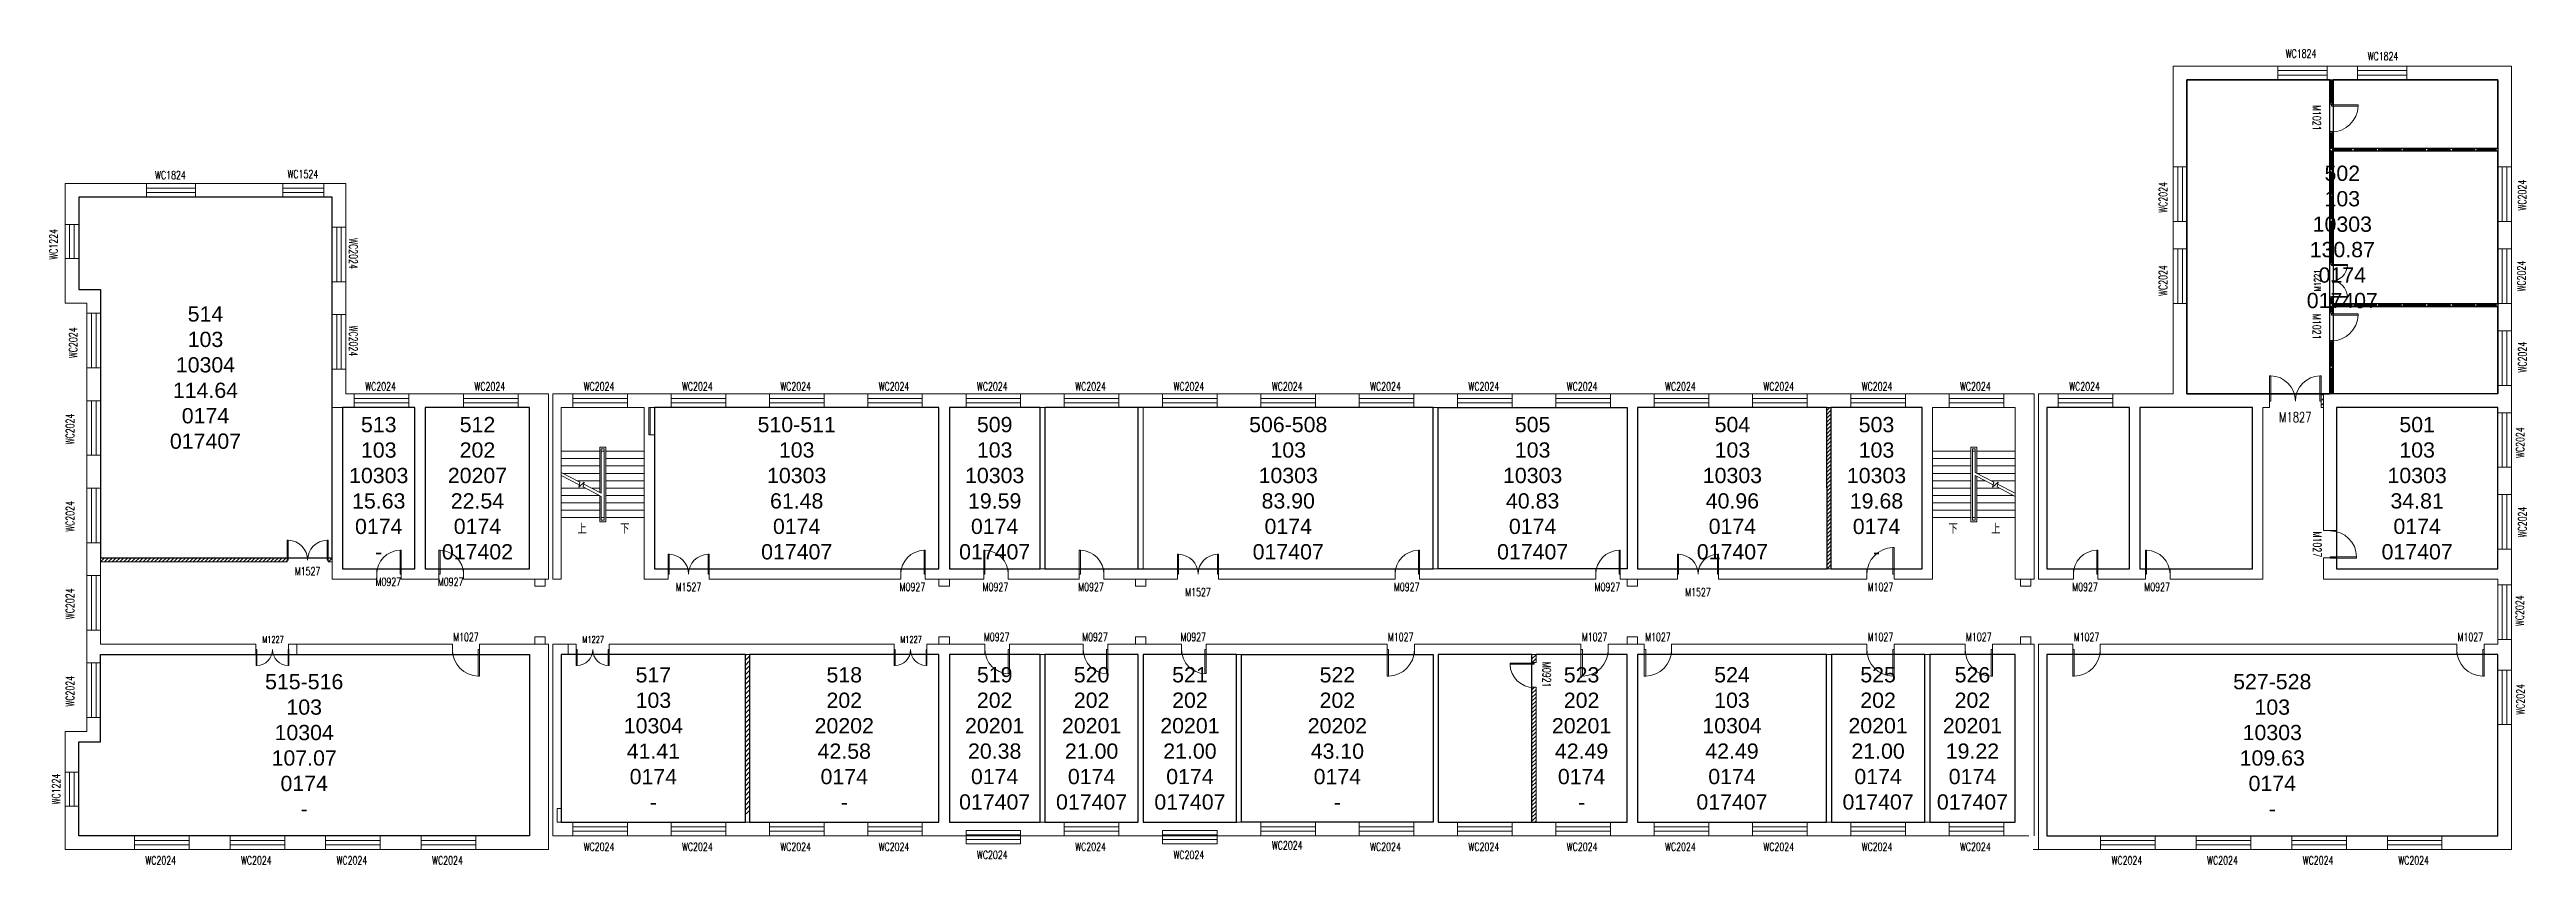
# Model space of a CAD drawing. Header units: millimetres. Extents: x 189830 to 280533, y 312675 to 342509.
import ezdxf

# ---------------------------------------------------------------- set-up
doc = ezdxf.new("R2010")
doc.units = ezdxf.units.MM
doc.header["$LTSCALE"] = 1000
doc.linetypes.add('DASH', pattern=[0.35, 0.25, -0.1])
doc.layers.add('body', color=30, linetype='Continuous', lineweight=15)
for name, color, linetype in [('RM', 4, 'Continuous'), ('RM$', 5, 'Continuous'), ('RM$TXT', 5, 'Continuous')]:
    doc.layers.add(name, color=color, linetype=linetype)
doc.styles.add('_TCH_DIM', font='SIMPLEX', dxfattribs={"bigfont": 'GBCBIG'})
doc.styles.add('_TCH_WINDOW', font='SIMPLEX', dxfattribs={"height": 3.5, "bigfont": 'GBCBIG'})
doc.styles.get("Standard").update_dxf_attribs({"font": 'arial.ttf'})

msp = doc.modelspace()

# ---------------------------------------------------------------- texts
at = {"layer": 'body', "color": 30, "style": '_TCH_DIM'}
for s, p in [('上', (209161, 324784)), ('上', (209161, 324784)), ('上', (209161, 324784)), ('上', (209161, 324784)), ('上', (209161, 324784)), ('下', (210728, 324784)), ('下', (210728, 324784)), ('下', (210728, 324784)), ('下', (210728, 324784)), ('下', (210728, 324784)), ('下', (259373, 324784)), ('下', (259373, 324784)), ('下', (259373, 324784)), ('下', (259373, 324784)), ('下', (259373, 324784)), ('上', (260936, 324784)), ('上', (260936, 324784)), ('上', (260936, 324784)), ('上', (260936, 324784)), ('上', (260936, 324784))]:
    msp.add_text(s, height=338, dxfattribs=at).set_placement(p)
at = {"layer": 'RM$TXT', "char_height": 558.8, "attachment_point": 8}
for s, insert in [('502^M^J103^M^J10303^M^J130.87^M^J0174^M^J017407^M^J', (273790, 333035)), ('514^M^J103^M^J10304^M^J114.64^M^J0174^M^J017407^M^J', (195540, 327885)), ('513^M^J103^M^J10303^M^J15.63^M^J0174^M^J-^M^J', (201885, 323841)), ('512^M^J202^M^J20207^M^J22.54^M^J0174^M^J017402^M^J', (205500, 323835)), ('510-511^M^J103^M^J10303^M^J61.48^M^J0174^M^J017407^M^J', (217190, 323835)), ('509^M^J103^M^J10303^M^J19.59^M^J0174^M^J017407^M^J', (224440, 323835)), ('506-508^M^J103^M^J10303^M^J83.90^M^J0174^M^J017407^M^J', (235190, 323835)), ('505^M^J103^M^J10303^M^J40.83^M^J0174^M^J017407^M^J', (244140, 323835)), ('504^M^J103^M^J10303^M^J40.96^M^J0174^M^J017407^M^J', (251455, 323835)), ('503^M^J103^M^J10303^M^J19.68^M^J0174^M^J-^M^J', (256732, 323841)), ('501^M^J103^M^J10303^M^J34.81^M^J0174^M^J017407^M^J', (276530, 323835)), ('515-516^M^J103^M^J10304^M^J107.07^M^J0174^M^J-^M^J', (199155, 314431)), ('517^M^J103^M^J10304^M^J41.41^M^J0174^M^J-^M^J', (211942, 314681)), ('518^M^J202^M^J20202^M^J42.58^M^J0174^M^J-^M^J', (218932, 314681)), ('519^M^J202^M^J20201^M^J20.38^M^J0174^M^J017407^M^J', (224440, 314675)), ('520^M^J202^M^J20201^M^J21.00^M^J0174^M^J017407^M^J', (227990, 314675)), ('521^M^J202^M^J20201^M^J21.00^M^J0174^M^J017407^M^J', (231590, 314675)), ('522^M^J202^M^J20202^M^J43.10^M^J0174^M^J-^M^J', (236990, 314681)), ('523^M^J202^M^J20201^M^J42.49^M^J0174^M^J-^M^J', (245932, 314681)), ('524^M^J103^M^J10304^M^J42.49^M^J0174^M^J017407^M^J', (251440, 314675)), ('525^M^J202^M^J20201^M^J21.00^M^J0174^M^J017407^M^J', (256790, 314675)), ('526^M^J202^M^J20201^M^J19.22^M^J0174^M^J017407^M^J', (260245, 314675)), ('527-528^M^J103^M^J10303^M^J109.63^M^J0174^M^J-^M^J', (271225, 314431))]:
    msp.add_mtext(s, dxfattribs=dict(at, insert=insert))

# ---------------------------------------------------------------- blocks, each defined once
blk = doc.blocks.new('$TCHSYS$WIN2D')
for p, q in [((-0.5, 0.5), (0.5, 0.5)), ((-0.5, 0.5), (-0.5, -0.5)), ((0.5, 0.5), (0.5, -0.5)), ((0.5, 0.167), (-0.5, 0.167)), ((0.5, -0.167), (-0.5, -0.167)), ((-0.5, -0.5), (0.5, -0.5))]:
    blk.add_line(p, q)
blk = doc.blocks.new('$DorLib2D$00000001')
for p, q in [((0.45, 0.975), (0.5, 0.975)), ((0.45, 0), (0.45, 0.975)), ((0.5, 0), (0.5, 0.975)), ((0.5, 0), (0.45, 0))]:
    blk.add_line(p, q)
at = {"lineweight": 13}
blk.add_arc((0.475, 0), 0.975, 91.46928, 180, dxfattribs=at)
blk = doc.blocks.new('$DorLib2D$00000002')
for p, q in [((-0.5, 0), (-0.5, 0.4875)), ((-0.475, 0.4875), (-0.5, 0.4875)), ((-0.475, 0), (-0.475, 0.4875)), ((0.475, 0), (0.475, 0.4875)), ((0.475, 0.4875), (0.5, 0.4875)), ((0.5, 0), (0.5, 0.4875)), ((-0.5, 0), (-0.475, 0)), ((0.5, 0), (0.475, 0))]:
    blk.add_line(p, q)
at = {"lineweight": 13}
for centre, start, end in [((-0.4875, 0), 0, 88.53072), ((0.4875, 0), 91.46928, 180)]:
    blk.add_arc(centre, 0.4875, start, end, dxfattribs=at)

# ---------------------------------------------------------------- hatches: boundary and pattern name
at = {"layer": 'body'}
h = msp.add_hatch(dxfattribs=at)
h.set_pattern_fill('ANSI31', color=30, scale=800, style=0)
h.set_pattern_definition([(45, (-10443.08, 34378.78), (-70.710678, 70.710678), [])])
h.paths.add_polyline_path([(254915, 329404), (255065, 329404), (255065, 323504), (254915, 323504)])
h = msp.add_hatch(dxfattribs=at)
h.set_pattern_fill('普通砖', color=30, scale=50, style=0)
h.set_pattern_definition([(45, (-10443.08, 237642.61), (-88.388383, 88.388383), [])])
h.paths.add_polyline_path([(273100, 329904), (273040, 329904), (273040, 329404), (273100, 329404)])
h = msp.add_hatch(dxfattribs=at)
h.set_pattern_fill('ANSI31', color=30, scale=800, style=0)
h.set_pattern_definition([(45, (-10443.08, 101391.18), (-70.710678, 70.710678), [])])
h.paths.add_polyline_path([(191700, 323904), (198530, 323904), (198530, 323754), (191700, 323754)])
h.paths.add_polyline_path([(200030, 323904), (200180, 323904), (200180, 323754), (200030, 323754)])
h = msp.add_hatch(dxfattribs=at)
h.set_pattern_fill('普通砖', color=30, scale=50, style=0)
h.set_pattern_definition([(45, (-10443.08, 34468.53), (-88.388383, 88.388383), [])])
h.paths.add_polyline_path([(215387, 320364), (215315, 320364), (215315, 314524), (215465, 314524), (215465, 320364)])
h = msp.add_hatch(dxfattribs=at)
h.set_pattern_fill('ANSI31', color=30, scale=50, style=0)
h.set_pattern_definition([(45, (-3243.08, 34378.78), (-70.710678, 70.710678), [])])
h.paths.add_polyline_path([(244115, 320364), (244265, 320364), (244265, 320064), (244115, 320064)])
h.paths.add_polyline_path([(244115, 319164), (244265, 319164), (244265, 314224), (244115, 314224)])

# ---------------------------------------------------------------- linework, layer by layer
at = {"layer": 'body', "color": 30}
for p, q in [((279980, 341904), (267600, 341904)), ((267600, 341904), (267600, 338214)), ((279480, 341404), (268100, 341404)), ((268100, 338214), (268100, 341404)), ((273360, 341354), (273360, 340554)), ((273385, 341354), (273385, 340554)), ((273395, 341354), (273395, 340554)), ((273420, 341354), (273420, 340554)), ((279480, 341404), (279480, 338214)), ((279980, 338214), (279980, 341904)), ((273360, 339454), (273360, 338884)), ((273385, 339454), (273385, 338884)), ((273395, 339454), (273395, 338884)), ((273420, 339454), (273420, 338884)), ((273360, 338804), (273360, 338109)), ((273385, 338804), (273385, 338109)), ((273395, 338804), (273395, 338109)), ((273420, 338804), (273420, 338109)), ((274140, 338874), (273430, 338874)), ((274140, 338849), (273430, 338849)), ((274140, 338839), (273430, 338839)), ((274140, 338814), (273430, 338814)), ((275040, 338874), (274220, 338874)), ((275040, 338849), (274220, 338849)), ((275040, 338839), (274220, 338839)), ((275040, 338814), (274220, 338814)), ((275940, 338874), (275120, 338874)), ((275940, 338849), (275120, 338849)), ((275940, 338839), (275120, 338839)), ((275940, 338814), (275120, 338814)), ((276840, 338874), (276020, 338874)), ((276840, 338849), (276020, 338849)), ((276840, 338839), (276020, 338839)), ((276840, 338814), (276020, 338814)), ((277740, 338874), (276920, 338874)), ((277740, 338849), (276920, 338849)), ((277740, 338839), (276920, 338839)), ((277740, 338814), (276920, 338814)), ((278640, 338874), (277820, 338874)), ((278640, 338849), (277820, 338849)), ((278640, 338839), (277820, 338839)), ((278640, 338814), (277820, 338814)), ((279430, 338874), (278720, 338874)), ((279430, 338849), (278720, 338849)), ((279430, 338839), (278720, 338839)), ((279430, 338814), (278720, 338814)), ((200680, 337604), (190400, 337604)), ((190400, 337604), (190400, 336104)), ((200680, 329904), (200680, 337604)), ((267600, 338214), (268100, 338214)), ((273360, 338029), (273360, 337209)), ((273385, 338029), (273385, 337209)), ((273395, 338029), (273395, 337209)), ((273420, 338029), (273420, 337209)), ((279480, 338214), (279980, 338214)), ((200180, 337104), (190900, 337104)), ((190900, 336104), (190900, 337104)), ((200180, 329404), (200180, 337104)), ((273360, 337129), (273360, 336309)), ((273385, 337129), (273385, 336309)), ((273395, 337129), (273395, 336309)), ((273420, 337129), (273420, 336309)), ((190400, 336104), (190900, 336104)), ((267600, 336214), (267600, 335214)), ((268100, 336214), (267600, 336214)), ((268100, 335214), (268100, 336214)), ((273360, 336229), (273360, 336064)), ((273360, 336064), (273360, 335409)), ((273385, 336229), (273385, 336064)), ((273385, 336064), (273385, 335409)), ((273395, 336229), (273395, 336064)), ((273395, 336064), (273395, 335409)), ((273420, 336229), (273420, 336064)), ((273420, 336064), (273420, 335409)), ((279980, 336214), (279480, 336214)), ((279480, 336214), (279480, 335214)), ((279480, 335654), (279480, 335774)), ((279980, 335214), (279980, 336214)), ((190900, 334854), (190400, 334854)), ((190400, 334854), (190400, 333224)), ((190900, 333724), (190900, 334854)), ((267600, 335214), (268100, 335214)), ((273360, 335329), (273360, 334704)), ((273385, 335329), (273385, 334704)), ((273395, 335329), (273395, 334704)), ((273420, 335329), (273420, 334704)), ((279480, 335214), (279980, 335214)), ((191200, 333224), (190400, 333224)), ((191700, 333724), (190900, 333724)), ((191200, 333224), (191200, 332854)), ((191700, 332854), (191700, 333724)), ((268100, 333214), (267600, 333214)), ((267600, 333214), (267600, 329904)), ((268100, 329904), (268100, 333214)), ((273360, 333404), (273360, 333194)), ((273360, 333114), (273360, 332904)), ((273385, 333404), (273385, 333194)), ((273385, 333114), (273385, 332904)), ((273395, 333404), (273395, 333194)), ((273395, 333114), (273395, 332904)), ((273420, 333404), (273420, 333194)), ((273420, 333114), (273420, 332904)), ((274140, 333184), (273430, 333184)), ((274140, 333159), (273430, 333159)), ((274140, 333149), (273430, 333149)), ((274140, 333124), (273430, 333124)), ((275040, 333184), (274220, 333184)), ((275040, 333159), (274220, 333159)), ((275040, 333149), (274220, 333149)), ((275040, 333124), (274220, 333124)), ((275940, 333184), (275120, 333184)), ((275940, 333159), (275120, 333159)), ((275940, 333149), (275120, 333149)), ((275940, 333124), (275120, 333124)), ((276840, 333184), (276020, 333184)), ((276840, 333159), (276020, 333159)), ((276840, 333149), (276020, 333149)), ((276840, 333124), (276020, 333124)), ((277740, 333184), (276920, 333184)), ((277740, 333159), (276920, 333159)), ((277740, 333149), (276920, 333149)), ((277740, 333124), (276920, 333124)), ((278640, 333184), (277820, 333184)), ((278640, 333159), (277820, 333159)), ((278640, 333149), (277820, 333149)), ((278640, 333124), (277820, 333124)), ((279430, 333184), (278720, 333184)), ((279430, 333159), (278720, 333159)), ((279430, 333149), (278720, 333149)), ((279430, 333124), (278720, 333124)), ((279980, 333214), (279480, 333214)), ((279480, 333214), (279480, 332214)), ((279980, 332214), (279980, 333214)), ((191200, 332854), (191700, 332854)), ((279480, 332214), (279980, 332214)), ((273360, 331804), (273360, 330919)), ((273385, 331804), (273385, 330919)), ((273395, 331804), (273395, 330919)), ((273420, 331804), (273420, 330919)), ((191200, 330854), (191200, 329654)), ((191700, 330854), (191200, 330854)), ((191700, 329654), (191700, 330854)), ((273360, 330839), (273360, 329954)), ((273385, 330839), (273385, 329954)), ((273395, 330839), (273395, 329954)), ((273420, 330839), (273420, 329954)), ((279980, 330214), (279480, 330214)), ((279480, 330214), (279480, 329904)), ((279980, 329714), (279980, 330214)), ((191200, 329654), (191700, 329654)), ((200180, 329404), (200180, 323124)), ((200560, 329404), (200180, 329404)), ((203210, 329404), (200180, 329404)), ((200560, 329404), (200560, 323504)), ((203400, 329904), (200680, 329904)), ((203210, 329404), (203210, 323504)), ((208100, 329904), (203400, 329904)), ((207410, 329404), (203590, 329404)), ((203590, 329404), (203590, 323504)), ((207410, 323504), (207410, 329404)), ((208100, 323124), (208100, 329904)), ((208260, 329904), (208260, 323124)), ((211790, 329904), (208260, 329904)), ((208570, 329404), (208570, 323124)), ((211600, 329404), (208570, 329404)), ((211600, 329404), (208570, 329404)), ((208570, 329404), (208570, 327804)), ((211600, 323124), (211600, 329404)), ((211600, 327804), (211600, 329404)), ((211780, 328404), (211780, 329404)), ((222400, 329404), (211780, 329404)), ((222590, 329904), (211790, 329904)), ((222400, 323504), (222400, 329404)), ((247790, 329904), (222590, 329904)), ((247600, 329404), (222780, 329404)), ((222780, 323504), (222780, 329404)), ((226100, 323504), (226100, 329404)), ((226100, 329404), (226280, 329404)), ((226280, 323504), (226280, 329404)), ((229700, 323504), (229700, 329404)), ((229700, 329404), (229880, 329404)), ((229880, 323504), (229880, 329404)), ((240500, 323504), (240500, 329404)), ((240500, 329404), (240680, 329404)), ((240680, 323504), (240680, 329404)), ((247600, 323504), (247600, 329404)), ((258590, 329904), (247790, 329904)), ((258400, 329404), (247980, 329404)), ((247980, 323504), (247980, 329404)), ((254930, 329404), (255050, 329404)), ((258400, 323504), (258400, 329404)), ((262500, 329904), (258590, 329904)), ((261810, 329404), (258780, 329404)), ((258780, 323124), (258780, 329404)), ((261810, 329404), (258780, 329404)), ((258780, 329404), (258780, 327804)), ((261810, 323124), (261810, 329404)), ((261810, 327804), (261810, 329404)), ((262500, 323124), (262500, 329904)), ((262660, 329904), (262660, 323124)), ((266190, 329904), (262660, 329904)), ((262970, 329404), (262970, 323504)), ((266000, 329404), (262970, 329404)), ((266000, 323504), (266000, 329404)), ((267600, 329904), (266190, 329904)), ((266380, 323504), (266380, 329404)), ((267790, 329404), (266380, 329404)), ((270500, 329404), (267790, 329404)), ((271120, 329904), (268100, 329904)), ((270500, 329404), (270500, 323504)), ((270760, 329904), (270880, 329904)), ((270880, 329404), (270880, 323124)), ((270880, 329404), (271120, 329404)), ((271120, 329904), (271120, 329404)), ((279480, 329904), (273020, 329904)), ((273020, 329904), (273020, 329404)), ((273020, 329404), (273100, 329404)), ((273100, 329904), (273100, 324904)), ((279480, 329904), (273200, 329904)), ((279480, 329404), (273580, 329404)), ((273580, 329404), (273580, 324904)), ((279480, 329404), (279480, 329214)), ((279980, 329214), (279980, 329714)), ((211980, 328404), (211780, 328404)), ((211980, 323504), (211980, 328404)), ((279480, 329214), (279980, 329214)), ((191200, 327654), (191200, 326454)), ((191700, 327654), (191200, 327654)), ((191700, 326454), (191700, 327654)), ((209975, 327804), (208570, 327804)), ((208570, 327804), (208570, 325374)), ((209975, 327804), (208570, 327804)), ((209975, 327534), (208570, 327534)), ((209975, 326296), (209975, 327954)), ((209975, 327954), (210195, 327954)), ((210035, 326265), (210035, 327894)), ((210035, 327894), (210135, 327894)), ((210035, 326265), (210035, 327804)), ((210135, 327804), (210035, 327804)), ((210135, 327894), (210135, 325284)), ((210135, 327804), (210135, 325374)), ((210195, 327954), (210195, 325224)), ((210195, 327804), (211600, 327804)), ((211600, 327804), (210195, 327804)), ((210195, 327534), (211600, 327534)), ((211600, 327026), (211600, 327804)), ((258780, 326265), (258780, 327804)), ((258780, 327804), (260185, 327804)), ((260185, 327804), (258780, 327804)), ((258780, 327534), (260185, 327534)), ((260405, 327954), (260185, 327954)), ((260185, 327954), (260185, 325224)), ((260345, 327894), (260245, 327894)), ((260245, 327894), (260245, 325284)), ((260245, 327804), (260245, 325374)), ((260345, 327804), (260245, 327804)), ((260345, 327026), (260345, 327894)), ((260345, 327026), (260345, 327804)), ((260405, 326995), (260405, 327954)), ((261810, 327804), (260405, 327804)), ((261810, 327804), (260405, 327804)), ((261810, 327534), (260405, 327534)), ((261810, 327804), (261810, 325374)), ((209975, 327264), (208570, 327264)), ((209251, 326672), (208570, 327026)), ((209229, 326571), (208570, 326913)), ((209975, 326994), (208631, 326994)), ((209975, 326724), (209151, 326724)), ((209211, 326489), (209251, 326672)), ((209409, 326671), (209211, 326489)), ((209371, 326497), (209409, 326671)), ((210035, 326265), (209393, 326598)), ((210195, 327264), (211600, 327264)), ((210195, 326994), (211600, 326994)), ((210195, 326724), (211600, 326724)), ((211235, 326724), (211600, 326724)), ((211600, 325374), (211600, 326913)), ((258780, 327264), (260185, 327264)), ((258780, 326994), (260185, 326994)), ((258780, 326724), (260185, 326724)), ((261026, 326672), (260345, 327026)), ((260345, 325374), (260345, 326913)), ((261004, 326571), (260345, 326913)), ((260345, 325284), (260345, 326913)), ((261810, 327264), (260405, 327264)), ((260405, 325224), (260405, 326882)), ((260709, 326724), (260405, 326724)), ((261810, 326994), (260406, 326994)), ((261810, 326724), (260926, 326724)), ((260986, 326489), (261026, 326672)), ((261184, 326671), (260986, 326489)), ((261146, 326497), (261184, 326671)), ((261810, 326265), (261168, 326598)), ((279980, 327214), (279480, 327214)), ((279480, 327214), (279480, 326214)), ((279980, 326214), (279980, 327214)), ((191200, 326454), (191700, 326454)), ((209454, 326454), (208570, 326454)), ((209973, 326184), (208570, 326184)), ((209975, 325914), (208570, 325914)), ((209975, 325644), (208570, 325644)), ((210035, 326152), (209371, 326497)), ((209975, 326454), (209670, 326454)), ((209975, 325224), (209975, 326183)), ((210035, 325374), (210035, 326152)), ((210035, 325284), (210035, 326152)), ((210195, 326454), (211600, 326454)), ((210195, 326184), (211600, 326184)), ((210195, 325914), (211600, 325914)), ((210195, 325644), (211600, 325644)), ((258780, 326454), (259144, 326454)), ((258780, 326454), (260185, 326454)), ((258780, 326184), (260185, 326184)), ((258780, 325374), (258780, 326152)), ((258780, 325914), (260185, 325914)), ((258780, 325644), (260185, 325644)), ((261229, 326454), (260405, 326454)), ((261748, 326184), (260405, 326184)), ((261810, 325914), (260405, 325914)), ((261810, 325644), (260405, 325644)), ((261810, 326152), (261146, 326497)), ((279480, 326214), (279980, 326214)), ((209975, 325374), (208570, 325374)), ((210195, 325224), (209975, 325224)), ((210035, 325374), (210135, 325374)), ((210135, 325284), (210035, 325284)), ((210195, 325374), (211600, 325374)), ((258780, 325374), (260185, 325374)), ((260185, 325224), (260405, 325224)), ((260345, 325374), (260245, 325374)), ((260245, 325284), (260345, 325284)), ((261810, 325374), (260405, 325374)), ((273100, 324904), (273580, 324904)), ((191200, 324454), (191200, 323254)), ((191700, 324454), (191200, 324454)), ((191700, 323254), (191700, 324454)), ((200180, 323754), (200180, 323874)), ((273580, 323904), (273100, 323904)), ((273100, 323904), (273100, 323124)), ((273580, 323904), (273580, 323504)), ((279980, 324214), (279480, 324214)), ((279480, 324214), (279480, 323504)), ((279980, 323314), (279980, 324214)), ((191200, 323254), (191700, 323254)), ((200180, 323124), (201810, 323124)), ((201810, 323504), (200560, 323504)), ((201810, 323124), (201810, 323504)), ((203210, 323504), (202710, 323504)), ((202710, 323504), (202710, 323124)), ((202710, 323124), (203400, 323124)), ((203400, 323124), (204090, 323124)), ((204090, 323504), (203590, 323504)), ((204090, 323124), (204090, 323504)), ((207410, 323504), (204990, 323504)), ((204990, 323504), (204990, 323124)), ((204990, 323124), (208100, 323124)), ((208570, 323124), (208260, 323124)), ((211600, 323124), (212480, 323124)), ((212480, 323504), (211980, 323504)), ((212480, 323124), (212480, 323504)), ((221000, 323504), (213980, 323504)), ((213980, 323504), (213980, 323124)), ((213980, 323124), (221000, 323124)), ((221000, 323124), (221000, 323504)), ((222400, 323504), (221900, 323504)), ((221900, 323504), (221900, 323124)), ((221900, 323124), (222590, 323124)), ((222590, 323124), (224040, 323124)), ((224040, 323504), (222780, 323504)), ((224040, 323124), (224040, 323504)), ((227540, 323504), (224940, 323504)), ((224940, 323504), (224940, 323124)), ((224940, 323124), (227540, 323124)), ((226100, 323504), (226280, 323504)), ((227540, 323124), (227540, 323504)), ((231140, 323504), (228440, 323504)), ((228440, 323504), (228440, 323124)), ((228440, 323124), (231140, 323124)), ((229700, 323504), (229880, 323504)), ((231140, 323124), (231140, 323504)), ((239100, 323504), (232640, 323504)), ((232640, 323504), (232640, 323124)), ((232640, 323124), (239100, 323124)), ((239100, 323124), (239100, 323504)), ((246450, 323504), (240000, 323504)), ((240000, 323504), (240000, 323124)), ((240000, 323124), (246450, 323124)), ((240500, 323504), (240680, 323504)), ((246450, 323124), (246450, 323504)), ((247600, 323504), (247350, 323504)), ((247350, 323504), (247350, 323124)), ((247350, 323124), (247790, 323124)), ((247790, 323124), (249448, 323124)), ((249448, 323504), (247980, 323504)), ((249448, 323124), (249448, 323504)), ((256380, 323504), (250948, 323504)), ((250948, 323504), (250948, 323124)), ((250948, 323124), (256380, 323124)), ((254930, 323504), (255050, 323504)), ((256380, 323124), (256380, 323504)), ((258400, 323504), (257380, 323504)), ((257380, 323504), (257380, 323124)), ((257380, 323124), (258780, 323124)), ((261810, 323124), (262500, 323124)), ((262660, 323124), (263940, 323124)), ((263940, 323504), (262970, 323504)), ((263940, 323124), (263940, 323504)), ((266000, 323504), (264840, 323504)), ((264840, 323504), (264840, 323124)), ((264840, 323124), (266190, 323124)), ((266190, 323124), (266580, 323124)), ((266580, 323504), (266380, 323504)), ((266580, 323124), (266580, 323504)), ((270500, 323504), (267480, 323504)), ((267480, 323504), (267480, 323124)), ((267480, 323124), (270880, 323124)), ((273100, 323124), (279480, 323124)), ((279480, 323504), (273580, 323504)), ((279480, 323124), (279480, 322914)), ((279480, 322914), (279980, 322914)), ((279980, 322914), (279980, 323314)), ((191700, 321254), (191200, 321254)), ((191200, 321254), (191200, 320554)), ((191700, 320744), (191700, 321254)), ((191200, 320554), (191200, 320054)), ((197380, 320744), (191700, 320744)), ((191700, 320364), (197380, 320364)), ((191700, 320054), (191700, 320364)), ((197380, 320364), (197380, 320744)), ((198580, 320364), (198580, 320744)), ((198580, 320364), (198580, 320744)), ((200250, 320744), (198880, 320744)), ((198880, 320744), (198880, 320364)), ((198880, 320364), (198880, 320744)), ((198880, 320364), (200250, 320364)), ((201250, 320744), (200250, 320744)), ((200250, 320364), (201250, 320364)), ((204580, 320744), (201250, 320744)), ((201250, 320364), (204580, 320364)), ((204580, 320364), (204580, 320744)), ((208100, 320744), (205580, 320744)), ((205580, 320744), (205580, 320364)), ((205580, 320364), (207410, 320364)), ((207410, 313724), (207410, 320364)), ((208100, 313224), (208100, 320744)), ((208260, 320744), (208260, 313724)), ((208820, 320744), (208260, 320744)), ((208570, 320364), (208570, 314224)), ((208570, 320364), (208820, 320364)), ((208820, 320364), (208820, 320744)), ((208820, 320364), (208820, 320744)), ((209120, 320364), (209120, 320744)), ((211790, 320744), (210320, 320744)), ((210320, 320744), (210320, 320364)), ((210320, 320364), (211715, 320364)), ((212850, 320744), (211790, 320744)), ((211865, 320364), (212850, 320364)), ((215390, 320744), (212850, 320744)), ((212850, 320364), (215315, 320364)), ((215315, 320364), (215315, 314224)), ((215315, 320364), (216450, 320364)), ((216450, 320744), (215390, 320744)), ((215465, 320364), (215465, 314224)), ((220760, 320744), (216450, 320744)), ((216450, 320364), (220460, 320364)), ((220760, 320364), (220760, 320744)), ((222590, 320744), (221960, 320744)), ((221960, 320744), (221960, 320364)), ((221960, 320364), (222400, 320364)), ((222400, 314224), (222400, 320364)), ((224085, 320744), (222590, 320744)), ((222780, 314224), (222780, 320364)), ((222780, 320364), (224085, 320364)), ((224085, 320364), (224085, 320744)), ((227685, 320744), (224985, 320744)), ((224985, 320744), (224985, 320364)), ((224985, 320364), (227685, 320364)), ((226100, 314224), (226100, 320364)), ((226100, 320364), (226280, 320364)), ((226280, 314224), (226280, 320364)), ((227685, 320364), (227685, 320744)), ((229790, 320744), (228585, 320744)), ((228585, 320744), (228585, 320364)), ((228585, 320364), (229700, 320364)), ((229700, 314224), (229700, 320364)), ((231285, 320744), (229790, 320744)), ((229880, 314224), (229880, 320364)), ((229880, 320364), (231285, 320364)), ((231285, 320364), (231285, 320744)), ((234500, 320744), (232185, 320744)), ((232185, 320744), (232185, 320364)), ((232185, 320364), (236915, 320364)), ((233300, 314224), (233300, 320364)), ((233300, 320364), (233480, 320364)), ((233480, 314224), (233480, 320364)), ((236990, 320744), (234500, 320744)), ((238610, 320744), (236990, 320744)), ((237065, 320364), (238610, 320364)), ((238810, 320744), (238610, 320744)), ((238610, 320364), (240500, 320364)), ((238810, 320364), (238810, 320744)), ((240590, 320744), (239810, 320744)), ((239810, 320744), (239810, 320364)), ((240500, 314224), (240500, 320364)), ((241700, 320744), (240590, 320744)), ((240680, 314224), (240680, 320364)), ((240680, 320364), (241700, 320364)), ((244190, 320744), (241700, 320744)), ((241700, 320364), (244115, 320364)), ((245910, 320744), (244190, 320744)), ((244265, 320364), (245910, 320364)), ((245910, 320364), (245910, 320744)), ((247790, 320744), (246910, 320744)), ((246910, 320744), (246910, 320364)), ((246910, 320364), (247600, 320364)), ((247600, 314224), (247600, 320364)), ((248230, 320744), (247790, 320744)), ((247980, 320364), (248230, 320364)), ((247980, 314224), (247980, 320364)), ((248230, 320364), (248230, 320744)), ((256380, 320744), (249230, 320744)), ((249230, 320744), (249230, 320364)), ((249230, 320364), (256380, 320364)), ((254900, 314224), (254900, 320364)), ((254900, 320364), (255080, 320364)), ((255080, 314224), (255080, 320364)), ((256380, 320364), (256380, 320744)), ((259980, 320744), (257380, 320744)), ((257380, 320744), (257380, 320364)), ((257380, 320364), (259980, 320364)), ((258500, 314224), (258500, 320364)), ((258500, 320364), (258680, 320364)), ((258680, 314224), (258680, 320364)), ((259980, 320364), (259980, 320744)), ((262500, 320744), (260980, 320744)), ((260980, 320744), (260980, 320364)), ((260980, 320364), (261810, 320364)), ((261810, 314224), (261810, 320364)), ((262500, 313724), (262500, 320744)), ((263925, 320744), (262660, 320744)), ((262660, 320744), (262660, 313224)), ((262970, 320364), (263925, 320364)), ((262970, 320364), (262970, 313724)), ((263925, 320364), (263925, 320744)), ((277980, 320744), (264925, 320744)), ((264925, 320744), (264925, 320364)), ((264925, 320364), (277980, 320364)), ((277980, 320364), (277980, 320744)), ((279480, 320744), (278980, 320744)), ((278980, 320744), (278980, 320364)), ((278980, 320364), (279480, 320364)), ((279980, 320914), (279480, 320914)), ((279480, 320914), (279480, 320744)), ((279480, 320364), (279480, 319794)), ((279980, 320554), (279980, 320914)), ((279980, 319794), (279980, 320554)), ((191200, 320054), (191700, 320054)), ((279480, 319794), (279980, 319794)), ((191200, 317544), (190400, 317544)), ((190400, 317544), (190400, 316054)), ((191700, 318054), (191200, 318054)), ((191200, 318054), (191200, 317544)), ((191700, 317164), (191700, 318054)), ((279980, 317794), (279480, 317794)), ((279480, 317794), (279480, 313724)), ((279980, 313224), (279980, 317794)), ((191700, 317164), (190900, 317164)), ((190900, 316054), (190900, 317164)), ((190400, 316054), (190900, 316054)), ((190900, 314804), (190400, 314804)), ((190400, 314804), (190400, 313224)), ((190900, 313724), (190900, 314804)), ((208570, 314224), (222400, 314224)), ((215465, 314224), (215315, 314224)), ((219065, 314224), (218915, 314224)), ((222780, 314224), (229700, 314224)), ((226100, 314224), (226280, 314224)), ((229880, 314224), (240500, 314224)), ((233300, 314224), (233480, 314224)), ((237065, 314224), (236915, 314224)), ((240680, 314224), (247600, 314224)), ((244265, 314224), (244115, 314224)), ((247980, 314224), (261810, 314224)), ((254900, 314224), (255080, 314224)), ((258500, 314224), (258680, 314224)), ((190400, 313224), (208100, 313224)), ((190900, 313724), (207410, 313724)), ((208260, 313724), (222590, 313724)), ((222590, 313724), (229790, 313724)), ((229790, 313724), (240590, 313724)), ((240590, 313724), (247790, 313724)), ((247790, 313724), (262310, 313724)), ((262470, 313224), (279980, 313224)), ((262970, 313724), (279480, 313724)), ((270440, 313724), (271940, 313724)), ((270440, 313724), (271940, 313724)), ((270440, 313724), (271940, 313724)), ((270440, 313724), (271940, 313724))]:
    msp.add_line(p, q, dxfattribs=at)
at = {"layer": 'body', "color": 30, "linetype": 'DASH'}
for p, q in [((197730, 337104), (197850, 337104)), ((202630, 313724), (202750, 313724))]:
    msp.add_line(p, q, dxfattribs=at)
at = {"layer": 'body', "color": 30}
for points in [[(273330, 340504), (273450, 340504), (273450, 341404), (273330, 341404), (273330, 340504)], [(273350, 341404), (273350, 341364), (273360, 341354), (273420, 341354), (273430, 341364), (273430, 341404)], [(273350, 340504), (273350, 340544), (273360, 340554), (273420, 340554), (273430, 340544), (273430, 340504)], [(273350, 339504), (273350, 339464), (273360, 339454), (273420, 339454), (273430, 339464), (273430, 339504)], [(273360, 338884), (273420, 338884), (273430, 338874), (273430, 338814), (273420, 338804), (273360, 338804), (273350, 338814), (273350, 338874)], [(274150, 338884), (274210, 338884), (274220, 338874), (274220, 338814), (274210, 338804), (274150, 338804), (274140, 338814), (274140, 338874)], [(275050, 338884), (275110, 338884), (275120, 338874), (275120, 338814), (275110, 338804), (275050, 338804), (275040, 338814), (275040, 338874)], [(275950, 338884), (276010, 338884), (276020, 338874), (276020, 338814), (276010, 338804), (275950, 338804), (275940, 338814), (275940, 338874)], [(276850, 338884), (276910, 338884), (276920, 338874), (276920, 338814), (276910, 338804), (276850, 338804), (276840, 338814), (276840, 338874)], [(277750, 338884), (277810, 338884), (277820, 338874), (277820, 338814), (277810, 338804), (277750, 338804), (277740, 338814), (277740, 338874)], [(278650, 338884), (278710, 338884), (278720, 338874), (278720, 338814), (278710, 338804), (278650, 338804), (278640, 338814), (278640, 338874)], [(279480, 338804), (279440, 338804), (279430, 338814), (279430, 338874), (279440, 338884), (279480, 338884), (279480, 338874), (279480, 338814)], [(273360, 338109), (273420, 338109), (273430, 338099), (273430, 338039), (273420, 338029), (273360, 338029), (273350, 338039), (273350, 338099)], [(273360, 337209), (273420, 337209), (273430, 337199), (273430, 337139), (273420, 337129), (273360, 337129), (273350, 337139), (273350, 337199)], [(273360, 336309), (273420, 336309), (273430, 336299), (273430, 336239), (273420, 336229), (273360, 336229), (273350, 336239), (273350, 336299)], [(273360, 335409), (273420, 335409), (273430, 335399), (273430, 335339), (273420, 335329), (273360, 335329), (273350, 335339), (273350, 335399)], [(273350, 334654), (273350, 334694), (273360, 334704), (273420, 334704), (273430, 334694), (273430, 334654)], [(273350, 333454), (273350, 333414), (273360, 333404), (273420, 333404), (273430, 333414), (273430, 333454)], [(273360, 333194), (273420, 333194), (273430, 333184), (273430, 333124), (273420, 333114), (273360, 333114), (273350, 333124), (273350, 333184)], [(273350, 332854), (273350, 332894), (273360, 332904), (273420, 332904), (273430, 332894), (273430, 332854)], [(274150, 333194), (274210, 333194), (274220, 333184), (274220, 333124), (274210, 333114), (274150, 333114), (274140, 333124), (274140, 333184)], [(275050, 333194), (275110, 333194), (275120, 333184), (275120, 333124), (275110, 333114), (275050, 333114), (275040, 333124), (275040, 333184)], [(275950, 333194), (276010, 333194), (276020, 333184), (276020, 333124), (276010, 333114), (275950, 333114), (275940, 333124), (275940, 333184)], [(276850, 333194), (276910, 333194), (276920, 333184), (276920, 333124), (276910, 333114), (276850, 333114), (276840, 333124), (276840, 333184)], [(277750, 333194), (277810, 333194), (277820, 333184), (277820, 333124), (277810, 333114), (277750, 333114), (277740, 333124), (277740, 333184)], [(278650, 333194), (278710, 333194), (278720, 333184), (278720, 333124), (278710, 333114), (278650, 333114), (278640, 333124), (278640, 333184)], [(279480, 333114), (279440, 333114), (279430, 333124), (279430, 333184), (279440, 333194), (279480, 333194), (279480, 333184), (279480, 333124)], [(273450, 329904), (273450, 331854), (273330, 331854), (273330, 329904), (273450, 329904)], [(273350, 331854), (273350, 331814), (273360, 331804), (273420, 331804), (273430, 331814), (273430, 331854)], [(273360, 330919), (273420, 330919), (273430, 330909), (273430, 330849), (273420, 330839), (273360, 330839), (273350, 330849), (273350, 330909)], [(211830, 329404), (211980, 329404), (211980, 328404), (211830, 328404)], [(254915, 329404), (255065, 329404), (255065, 323504), (254915, 323504)], [(273350, 329904), (273350, 329944), (273360, 329954), (273420, 329954), (273430, 329944), (273430, 329904)], [(191700, 323904), (198530, 323904), (198530, 323754), (191700, 323754)], [(200030, 323904), (200180, 323904), (200180, 323754), (200030, 323754)], [(207980, 323124), (207600, 323124), (207600, 322864), (207980, 322864)], [(222780, 323124), (222400, 323124), (222400, 322864), (222780, 322864)], [(229980, 323124), (229600, 323124), (229600, 322864), (229980, 322864)], [(247980, 323124), (247600, 323124), (247600, 322864), (247980, 322864)], [(262380, 323124), (262000, 323124), (262000, 322864), (262380, 322864)], [(198580, 320744), (198880, 320744), (198880, 320364), (198580, 320364)], [(207980, 321004), (207600, 321004), (207600, 320744), (207980, 320744)], [(208820, 320744), (209120, 320744), (209120, 320364), (208820, 320364)], [(222780, 321004), (222400, 321004), (222400, 320744), (222780, 320744)], [(229980, 321004), (229600, 321004), (229600, 320744), (229980, 320744)], [(244115, 320364), (244265, 320364), (244265, 320064), (244115, 320064)], [(247980, 321004), (247600, 321004), (247600, 320744), (247980, 320744)], [(262380, 321004), (262000, 321004), (262000, 320744), (262380, 320744)], [(244115, 319164), (244265, 319164), (244265, 314224), (244115, 314224)], [(208420, 314224), (208570, 314224), (208570, 314724), (208420, 314724)]]:
    msp.add_lwpolyline(points, close=True, dxfattribs=at)
for points in [[(273450, 338784), (279480, 338784), (279480, 338904), (273450, 338904), (273450, 339504), (273330, 339504), (273330, 334654), (273450, 334654), (273450, 338784)], [(273330, 333454), (273330, 332854), (273450, 332854), (273450, 333094), (279480, 333094), (279480, 333214), (273450, 333214), (273450, 333454), (273330, 333454)]]:
    msp.add_lwpolyline(points, dxfattribs=at)
at = {"layer": 'RM'}
for points in [[(268100, 341404), (268100, 329904), (273330, 329904), (273330, 341404)], [(273450, 341404), (273450, 338904), (279480, 338904), (279480, 341404)], [(273450, 338784), (273450, 333214), (279480, 333214), (279480, 338784)], [(273450, 333094), (273450, 329924), (279480, 329904), (279480, 333094)], [(226280, 329404), (226280, 323504), (229700, 323504), (229700, 329404)], [(262970, 329404), (262970, 323504), (266000, 323504), (266000, 329404)], [(266380, 329404), (266380, 323504), (270500, 323504), (270500, 329404)]]:
    msp.add_lwpolyline(points, close=True, dxfattribs=at)
for points in [[(190900, 337104), (190900, 333724)], [(190900, 337104), (190900, 333724), (191700, 333724)], [(240680, 320364), (240680, 314224), (244115, 314224), (244115, 320364), (240680, 320364)]]:
    msp.add_lwpolyline(points, dxfattribs=at)
at = {"layer": 'RM$'}
for points in [[(268100, 341404), (279480, 341404), (279480, 329904), (268100, 329904)], [(190900, 337104), (190900, 333724), (191700, 333724), (191700, 323904), (200180, 323904), (200180, 337104)], [(200560, 329404), (200560, 323504), (203210, 323504), (203210, 329404)], [(203590, 329404), (203590, 323504), (207410, 323504), (207410, 329404)], [(211980, 329404), (211980, 323504), (222400, 323504), (222400, 329404)], [(222780, 329404), (222780, 323504), (226100, 323504), (226100, 329404)], [(226280, 329404), (226280, 323504), (240500, 323504), (240500, 329404)], [(240680, 329404), (247600, 329404), (247600, 323504), (240680, 323504)], [(247980, 329404), (247980, 323504), (254930, 323504), (254915, 329404)], [(255065, 329404), (255065, 323504), (258400, 323504), (258400, 329404)], [(273580, 329404), (273580, 323504), (279480, 323504), (279480, 329404)], [(207410, 320364), (207410, 313724), (190900, 313724), (190900, 317164), (191700, 317164), (191700, 320364)], [(208570, 320364), (208570, 314224), (215315, 314224), (215315, 320364)], [(215465, 320364), (215465, 314224), (222400, 314224), (222400, 320364)], [(222780, 320364), (222780, 314224), (226100, 314224), (226100, 320364)], [(226280, 320364), (226280, 314224), (229700, 314224), (229700, 320364)], [(229880, 320364), (229880, 314224), (233300, 314224), (233300, 320364)], [(233480, 320364), (240500, 320364), (240500, 314224), (233480, 314224)], [(247980, 320364), (247980, 314224), (254900, 314224), (254900, 320364)], [(255080, 320364), (255080, 314224), (258500, 314224), (258500, 320364)], [(258680, 320364), (258680, 314224), (261810, 314224), (261810, 320364)], [(262970, 320364), (262970, 313724), (279480, 313724), (279480, 320364)]]:
    msp.add_lwpolyline(points, close=True, dxfattribs=at)
msp.add_lwpolyline([(240680, 320364), (240680, 314224), (247600, 314224), (247600, 320364), (244265, 320364)], dxfattribs=at)

# ---------------------------------------------------------------- block references
at = {"layer": 'body', "color": 30}
ref = msp.add_blockref('$TCHSYS$WIN2D', (272330, 341654), dxfattribs=dict(at, xscale=-1800, yscale=-500, zscale=-1800, rotation=180))
ref.add_attrib('A', 'WC1824', (271716, 342212), dxfattribs={"height": 297.5, "style": '_TCH_WINDOW', "width": 0.705882})
ref = msp.add_blockref('$TCHSYS$WIN2D', (275250, 341654), dxfattribs=dict(at, xscale=1800, yscale=-500, zscale=1800, rotation=180))
ref.add_attrib('A', 'WC1824', (274718, 342115), dxfattribs={"height": 297.5, "style": '_TCH_WINDOW', "width": 0.705882})
ref = msp.add_blockref('$DorLib2D$00000001', (273390, 339989), dxfattribs=dict(at, xscale=-1000, yscale=1000, zscale=1000, rotation=270))
ref.add_attrib('A', 'M1021', (272707, 340478), dxfattribs={"height": 297.5, "rotation": 270, "style": '_TCH_WINDOW', "width": 0.705882})
ref = msp.add_blockref('$TCHSYS$WIN2D', (194275, 337354), dxfattribs=dict(at, xscale=-1800, yscale=-500, zscale=-1800, rotation=180))
ref.add_attrib('A', 'WC1824', (193695, 337765), dxfattribs={"height": 297.5, "style": '_TCH_WINDOW', "width": 0.705882})
ref = msp.add_blockref('$TCHSYS$WIN2D', (199125, 337354), dxfattribs=dict(at, xscale=1500, yscale=-500, zscale=1500, rotation=180))
ref.add_attrib('A', 'WC1524', (198545, 337801), dxfattribs={"height": 297.5, "style": '_TCH_WINDOW', "width": 0.705882})
ref = msp.add_blockref('$TCHSYS$WIN2D', (267850, 337214), dxfattribs=dict(at, xscale=-2000, yscale=500, zscale=-2000, rotation=270))
ref.add_attrib('A', 'WC2024', (267374, 336534), dxfattribs={"height": 297.5, "rotation": 90, "style": '_TCH_WINDOW', "width": 0.705882})
ref = msp.add_blockref('$TCHSYS$WIN2D', (279730, 337214), dxfattribs=dict(at, xscale=2000, yscale=-500, zscale=2000, rotation=90))
ref.add_attrib('A', 'WC2024', (280526, 336617), dxfattribs={"height": 297.5, "rotation": 90, "style": '_TCH_WINDOW', "width": 0.705882})
ref = msp.add_blockref('$TCHSYS$WIN2D', (190650, 335479), dxfattribs=dict(at, xscale=1250, yscale=500, zscale=1250, rotation=270))
ref.add_attrib('A', 'WC1224', (190127, 334815), dxfattribs={"height": 297.5, "rotation": 90, "style": '_TCH_WINDOW', "width": 0.705882})
ref = msp.add_blockref('$TCHSYS$WIN2D', (200430, 335004), dxfattribs=dict(at, xscale=-2000, yscale=500, zscale=-2000, rotation=90))
ref.add_attrib('A', 'WC2024', (200806, 335604), dxfattribs={"height": 297.5, "rotation": 270, "style": '_TCH_WINDOW', "width": 0.705882})
ref = msp.add_blockref('$TCHSYS$WIN2D', (267850, 334214), dxfattribs=dict(at, xscale=2000, yscale=500, zscale=2000, rotation=270))
ref.add_attrib('A', 'WC2024', (267374, 333490), dxfattribs={"height": 297.5, "rotation": 90, "style": '_TCH_WINDOW', "width": 0.705882})
ref = msp.add_blockref('$TCHSYS$WIN2D', (279730, 334214), dxfattribs=dict(at, xscale=-2000, yscale=-500, zscale=-2000, rotation=90))
ref.add_attrib('A', 'WC2024', (280501, 333652), dxfattribs={"height": 297.5, "rotation": 90, "style": '_TCH_WINDOW', "width": 0.705882})
ref = msp.add_blockref('$DorLib2D$00000002', (273390, 334039), dxfattribs=dict(at, xscale=1200, yscale=1200, zscale=-1200, rotation=269.9999999999288))
ref.add_attrib('A', 'M1221', (273001, 333663), dxfattribs={"height": 238, "rotation": 90, "style": '_TCH_WINDOW', "width": 0.705882})
ref = msp.add_blockref('$TCHSYS$WIN2D', (191450, 331854), dxfattribs=dict(at, xscale=-2000, yscale=500, zscale=-2000, rotation=270.0000000000001))
ref.add_attrib('A', 'WC2024', (190844, 331211), dxfattribs={"height": 297.5, "rotation": 90, "style": '_TCH_WINDOW', "width": 0.705882})
ref = msp.add_blockref('$TCHSYS$WIN2D', (200430, 331804), dxfattribs=dict(at, xscale=-2000, yscale=500, zscale=-2000, rotation=90))
ref.add_attrib('A', 'WC2024', (200806, 332404), dxfattribs={"height": 297.5, "rotation": 270, "style": '_TCH_WINDOW', "width": 0.705882})
ref = msp.add_blockref('$DorLib2D$00000001', (273390, 332339), dxfattribs=dict(at, xscale=-1000, yscale=1000, zscale=1000, rotation=270))
ref.add_attrib('A', 'M1021', (272707, 332828), dxfattribs={"height": 297.5, "rotation": 270, "style": '_TCH_WINDOW', "width": 0.705882})
ref = msp.add_blockref('$TCHSYS$WIN2D', (279730, 331214), dxfattribs=dict(at, xscale=2000, yscale=-500, zscale=2000, rotation=90))
ref.add_attrib('A', 'WC2024', (280533, 330686), dxfattribs={"height": 297.5, "rotation": 90, "style": '_TCH_WINDOW', "width": 0.705882})
ref = msp.add_blockref('$TCHSYS$WIN2D', (201990, 329654), dxfattribs=dict(at, xscale=-2000, yscale=500, zscale=-2000, rotation=180))
ref.add_attrib('A', 'WC2024', (201390, 330030), dxfattribs={"height": 297.5, "style": '_TCH_WINDOW', "width": 0.705882})
ref = msp.add_blockref('$TCHSYS$WIN2D', (205990, 329654), dxfattribs=dict(at, xscale=-2000, yscale=500, zscale=-2000, rotation=180))
ref.add_attrib('A', 'WC2024', (205390, 330030), dxfattribs={"height": 297.5, "style": '_TCH_WINDOW', "width": 0.705882})
ref = msp.add_blockref('$TCHSYS$WIN2D', (209990, 329654), dxfattribs=dict(at, xscale=-2000, yscale=500, zscale=-2000, rotation=180))
ref.add_attrib('A', 'WC2024', (209390, 330030), dxfattribs={"height": 297.5, "style": '_TCH_WINDOW', "width": 0.705882})
ref = msp.add_blockref('$TCHSYS$WIN2D', (213590, 329654), dxfattribs=dict(at, xscale=-2000, yscale=500, zscale=-2000, rotation=180))
ref.add_attrib('A', 'WC2024', (212990, 330030), dxfattribs={"height": 297.5, "style": '_TCH_WINDOW', "width": 0.705882})
ref = msp.add_blockref('$TCHSYS$WIN2D', (217190, 329654), dxfattribs=dict(at, xscale=-2000, yscale=500, zscale=-2000, rotation=180))
ref.add_attrib('A', 'WC2024', (216590, 330030), dxfattribs={"height": 297.5, "style": '_TCH_WINDOW', "width": 0.705882})
ref = msp.add_blockref('$TCHSYS$WIN2D', (220790, 329654), dxfattribs=dict(at, xscale=-2000, yscale=500, zscale=-2000, rotation=180))
ref.add_attrib('A', 'WC2024', (220190, 330030), dxfattribs={"height": 297.5, "style": '_TCH_WINDOW', "width": 0.705882})
ref = msp.add_blockref('$TCHSYS$WIN2D', (224390, 329654), dxfattribs=dict(at, xscale=-2000, yscale=500, zscale=-2000, rotation=180))
ref.add_attrib('A', 'WC2024', (223790, 330030), dxfattribs={"height": 297.5, "style": '_TCH_WINDOW', "width": 0.705882})
ref = msp.add_blockref('$TCHSYS$WIN2D', (227990, 329654), dxfattribs=dict(at, xscale=-2000, yscale=500, zscale=-2000, rotation=180))
ref.add_attrib('A', 'WC2024', (227390, 330030), dxfattribs={"height": 297.5, "style": '_TCH_WINDOW', "width": 0.705882})
ref = msp.add_blockref('$TCHSYS$WIN2D', (231590, 329654), dxfattribs=dict(at, xscale=2000, yscale=500, zscale=2000, rotation=180))
ref.add_attrib('A', 'WC2024', (230990, 330030), dxfattribs={"height": 297.5, "style": '_TCH_WINDOW', "width": 0.705882})
ref = msp.add_blockref('$TCHSYS$WIN2D', (235190, 329654), dxfattribs=dict(at, xscale=2000, yscale=500, zscale=2000, rotation=180))
ref.add_attrib('A', 'WC2024', (234590, 330030), dxfattribs={"height": 297.5, "style": '_TCH_WINDOW', "width": 0.705882})
ref = msp.add_blockref('$TCHSYS$WIN2D', (238790, 329654), dxfattribs=dict(at, xscale=2000, yscale=500, zscale=2000, rotation=180))
ref.add_attrib('A', 'WC2024', (238190, 330030), dxfattribs={"height": 297.5, "style": '_TCH_WINDOW', "width": 0.705882})
ref = msp.add_blockref('$TCHSYS$WIN2D', (242390, 329654), dxfattribs=dict(at, xscale=2000, yscale=500, zscale=2000, rotation=180))
ref.add_attrib('A', 'WC2024', (241790, 330030), dxfattribs={"height": 297.5, "style": '_TCH_WINDOW', "width": 0.705882})
ref = msp.add_blockref('$TCHSYS$WIN2D', (245990, 329654), dxfattribs=dict(at, xscale=2000, yscale=500, zscale=2000, rotation=180))
ref.add_attrib('A', 'WC2024', (245390, 330030), dxfattribs={"height": 297.5, "style": '_TCH_WINDOW', "width": 0.705882})
ref = msp.add_blockref('$TCHSYS$WIN2D', (249590, 329654), dxfattribs=dict(at, xscale=2000, yscale=500, zscale=2000, rotation=180))
ref.add_attrib('A', 'WC2024', (248990, 330030), dxfattribs={"height": 297.5, "style": '_TCH_WINDOW', "width": 0.705882})
ref = msp.add_blockref('$TCHSYS$WIN2D', (253190, 329654), dxfattribs=dict(at, xscale=2000, yscale=-500, zscale=2000, rotation=180))
ref.add_attrib('A', 'WC2024', (252590, 330030), dxfattribs={"height": 297.5, "style": '_TCH_WINDOW', "width": 0.705882})
ref = msp.add_blockref('$TCHSYS$WIN2D', (256790, 329654), dxfattribs=dict(at, xscale=2000, yscale=-500, zscale=2000, rotation=180))
ref.add_attrib('A', 'WC2024', (256190, 330030), dxfattribs={"height": 297.5, "style": '_TCH_WINDOW', "width": 0.705882})
ref = msp.add_blockref('$TCHSYS$WIN2D', (260390, 329654), dxfattribs=dict(at, xscale=-2000, yscale=500, zscale=-2000, rotation=180))
ref.add_attrib('A', 'WC2024', (259790, 330030), dxfattribs={"height": 297.5, "style": '_TCH_WINDOW', "width": 0.705882})
ref = msp.add_blockref('$TCHSYS$WIN2D', (264390, 329654), dxfattribs=dict(at, xscale=2000, yscale=500, zscale=2000, rotation=180.0000000000004))
ref.add_attrib('A', 'WC2024', (263790, 330030), dxfattribs={"height": 297.5, "style": '_TCH_WINDOW', "width": 0.705882})
ref = msp.add_blockref('$DorLib2D$00000002', (272070, 329639), dxfattribs=dict(at, xscale=1900, yscale=-1900, zscale=1900, rotation=180))
ref.add_attrib('A', 'M1827', (271474, 328862), dxfattribs={"height": 376.8, "style": '_TCH_WINDOW', "width": 0.705882})
ref = msp.add_blockref('$TCHSYS$WIN2D', (191450, 328654), dxfattribs=dict(at, xscale=-2000, yscale=-500, zscale=-2000, rotation=270.0000000000001))
ref.add_attrib('A', 'WC2024', (190729, 328054), dxfattribs={"height": 297.5, "rotation": 90, "style": '_TCH_WINDOW', "width": 0.705882})
ref = msp.add_blockref('$TCHSYS$WIN2D', (279730, 328214), dxfattribs=dict(at, xscale=2000, yscale=-500, zscale=2000, rotation=90))
ref.add_attrib('A', 'WC2024', (280453, 327558), dxfattribs={"height": 297.5, "rotation": 90, "style": '_TCH_WINDOW', "width": 0.705882})
ref = msp.add_blockref('$TCHSYS$WIN2D', (191450, 325454), dxfattribs=dict(at, xscale=-2000, yscale=-500, zscale=-2000, rotation=270.0000000000001))
ref.add_attrib('A', 'WC2024', (190729, 324854), dxfattribs={"height": 297.5, "rotation": 90, "style": '_TCH_WINDOW', "width": 0.705882})
ref = msp.add_blockref('$TCHSYS$WIN2D', (279730, 325214), dxfattribs=dict(at, xscale=2000, yscale=-500, zscale=2000, rotation=90))
ref.add_attrib('A', 'WC2024', (280533, 324649), dxfattribs={"height": 297.5, "rotation": 90, "style": '_TCH_WINDOW', "width": 0.705882})
ref = msp.add_blockref('$DorLib2D$00000001', (273340, 324389), dxfattribs=dict(at, xscale=1000, yscale=1000, zscale=-1000, rotation=270))
ref.add_attrib('A', 'M1027', (272726, 324859), dxfattribs={"height": 297.5, "rotation": 270, "style": '_TCH_WINDOW', "width": 0.705882})
ref = msp.add_blockref('$DorLib2D$00000002', (199280, 323814), dxfattribs=dict(at, xscale=1500, yscale=-1500, zscale=1500, rotation=179.9999999999998))
ref.add_attrib('A', 'M1527', (198810, 323260), dxfattribs={"height": 297.5, "rotation": 360, "style": '_TCH_WINDOW', "width": 0.705882})
ref = msp.add_blockref('$DorLib2D$00000001', (202260, 323299), dxfattribs=dict(at, xscale=900, yscale=900, zscale=900))
ref.add_attrib('A', 'M0927', (201770, 322875), dxfattribs={"height": 297.5, "style": '_TCH_WINDOW', "width": 0.705882})
ref = msp.add_blockref('$DorLib2D$00000001', (204540, 323299), dxfattribs=dict(at, xscale=-900, yscale=900, zscale=-900))
ref.add_attrib('A', 'M0927', (204050, 322875), dxfattribs={"height": 297.5, "style": '_TCH_WINDOW', "width": 0.705882})
ref = msp.add_blockref('$DorLib2D$00000002', (213230, 323299), dxfattribs=dict(at, xscale=-1500, yscale=-1500, zscale=-1500, rotation=180))
ref.add_attrib('A', 'M1527', (212760, 322685), dxfattribs={"height": 297.5, "style": '_TCH_WINDOW', "width": 0.705882})
ref = msp.add_blockref('$DorLib2D$00000001', (221450, 323299), dxfattribs=dict(at, xscale=-900, yscale=-900, zscale=-900, rotation=180))
ref.add_attrib('A', 'M0927', (220960, 322685), dxfattribs={"height": 297.5, "style": '_TCH_WINDOW', "width": 0.705882})
ref = msp.add_blockref('$DorLib2D$00000001', (224490, 323299), dxfattribs=dict(at, xscale=900, yscale=-900, zscale=900, rotation=180))
ref.add_attrib('A', 'M0927', (224000, 322685), dxfattribs={"height": 297.5, "style": '_TCH_WINDOW', "width": 0.705882})
ref = msp.add_blockref('$DorLib2D$00000001', (227990, 323299), dxfattribs=dict(at, xscale=900, yscale=-900, zscale=900, rotation=180))
ref.add_attrib('A', 'M0927', (227500, 322685), dxfattribs={"height": 297.5, "style": '_TCH_WINDOW', "width": 0.705882})
ref = msp.add_blockref('$DorLib2D$00000002', (231890, 323299), dxfattribs=dict(at, xscale=1500, yscale=-1500, zscale=1500, rotation=180))
ref.add_attrib('A', 'M1527', (231420, 322495), dxfattribs={"height": 297.5, "style": '_TCH_WINDOW', "width": 0.705882})
ref = msp.add_blockref('$DorLib2D$00000001', (239550, 323299), dxfattribs=dict(at, xscale=-900, yscale=-900, zscale=-900, rotation=180))
ref.add_attrib('A', 'M0927', (239060, 322685), dxfattribs={"height": 297.5, "style": '_TCH_WINDOW', "width": 0.705882})
ref = msp.add_blockref('$DorLib2D$00000001', (246900, 323299), dxfattribs=dict(at, xscale=-900, yscale=-900, zscale=-900, rotation=180))
ref.add_attrib('A', 'M0927', (246410, 322685), dxfattribs={"height": 297.5, "style": '_TCH_WINDOW', "width": 0.705882})
ref = msp.add_blockref('$DorLib2D$00000002', (250198, 323299), dxfattribs=dict(at, xscale=1500, yscale=-1500, zscale=1500, rotation=180))
ref.add_attrib('A', 'M1527', (249728, 322495), dxfattribs={"height": 297.5, "style": '_TCH_WINDOW', "width": 0.705882})
ref = msp.add_blockref('$DorLib2D$00000001', (256880, 323299), dxfattribs=dict(at, xscale=-1000, yscale=-1000, zscale=-1000, rotation=180))
ref.add_attrib('A', 'M1027', (256410, 322685), dxfattribs={"height": 297.5, "style": '_TCH_WINDOW', "width": 0.705882})
ref = msp.add_blockref('$DorLib2D$00000001', (264390, 323299), dxfattribs=dict(at, xscale=-900, yscale=-900, zscale=-900, rotation=180))
ref.add_attrib('A', 'M0927', (263900, 322685), dxfattribs={"height": 297.5, "style": '_TCH_WINDOW', "width": 0.705882})
ref = msp.add_blockref('$DorLib2D$00000001', (267030, 323299), dxfattribs=dict(at, xscale=900, yscale=-900, zscale=900, rotation=180))
ref.add_attrib('A', 'M0927', (266540, 322685), dxfattribs={"height": 297.5, "style": '_TCH_WINDOW', "width": 0.705882})
ref = msp.add_blockref('$TCHSYS$WIN2D', (191450, 322254), dxfattribs=dict(at, xscale=-2000, yscale=-500, zscale=-2000, rotation=270.0000000000001))
ref.add_attrib('A', 'WC2024', (190729, 321654), dxfattribs={"height": 297.5, "rotation": 90, "style": '_TCH_WINDOW', "width": 0.705882})
ref = msp.add_blockref('$TCHSYS$WIN2D', (279730, 321914), dxfattribs=dict(at, xscale=2000, yscale=-500, zscale=2000, rotation=90))
ref.add_attrib('A', 'WC2024', (280437, 321402), dxfattribs={"height": 297.5, "rotation": 90, "style": '_TCH_WINDOW', "width": 0.705882})
ref = msp.add_blockref('$DorLib2D$00000001', (205080, 320539), dxfattribs=dict(at, xscale=-1000, yscale=1000, zscale=-1000, rotation=180))
ref.add_attrib('A', 'M1027', (204610, 320855), dxfattribs={"height": 297.5, "style": '_TCH_WINDOW', "width": 0.705882})
ref = msp.add_blockref('$DorLib2D$00000001', (224535, 320539), dxfattribs=dict(at, xscale=-900, yscale=900, zscale=-900, rotation=180))
ref.add_attrib('A', 'M0927', (224045, 320855), dxfattribs={"height": 297.5, "style": '_TCH_WINDOW', "width": 0.705882})
ref = msp.add_blockref('$DorLib2D$00000001', (228135, 320539), dxfattribs=dict(at, xscale=-900, yscale=900, zscale=-900, rotation=180))
ref.add_attrib('A', 'M0927', (227645, 320855), dxfattribs={"height": 297.5, "style": '_TCH_WINDOW', "width": 0.705882})
ref = msp.add_blockref('$DorLib2D$00000001', (231735, 320539), dxfattribs=dict(at, xscale=-900, yscale=900, zscale=-900, rotation=180))
ref.add_attrib('A', 'M0927', (231245, 320855), dxfattribs={"height": 297.5, "style": '_TCH_WINDOW', "width": 0.705882})
ref = msp.add_blockref('$DorLib2D$00000001', (239310, 320539), dxfattribs=dict(at, xscale=1000, yscale=1000, zscale=1000, rotation=180))
ref.add_attrib('A', 'M1027', (238840, 320855), dxfattribs={"height": 297.5, "style": '_TCH_WINDOW', "width": 0.705882})
ref = msp.add_blockref('$DorLib2D$00000001', (246410, 320539), dxfattribs=dict(at, xscale=1000, yscale=1000, zscale=1000, rotation=180))
ref.add_attrib('A', 'M1027', (245940, 320855), dxfattribs={"height": 297.5, "style": '_TCH_WINDOW', "width": 0.705882})
ref = msp.add_blockref('$DorLib2D$00000001', (248730, 320539), dxfattribs=dict(at, xscale=1000, yscale=1000, zscale=1000, rotation=180))
ref.add_attrib('A', 'M1027', (248260, 320855), dxfattribs={"height": 297.5, "style": '_TCH_WINDOW', "width": 0.705882})
ref = msp.add_blockref('$DorLib2D$00000001', (256880, 320539), dxfattribs=dict(at, xscale=-1000, yscale=1000, zscale=-1000, rotation=180))
ref.add_attrib('A', 'M1027', (256410, 320855), dxfattribs={"height": 297.5, "style": '_TCH_WINDOW', "width": 0.705882})
ref = msp.add_blockref('$DorLib2D$00000001', (260480, 320539), dxfattribs=dict(at, xscale=-1000, yscale=1000, zscale=-1000, rotation=180))
ref.add_attrib('A', 'M1027', (260010, 320855), dxfattribs={"height": 297.5, "style": '_TCH_WINDOW', "width": 0.705882})
ref = msp.add_blockref('$DorLib2D$00000001', (264425, 320539), dxfattribs=dict(at, xscale=1000, yscale=1000, zscale=1000, rotation=180))
ref.add_attrib('A', 'M1027', (263955, 320855), dxfattribs={"height": 297.5, "style": '_TCH_WINDOW', "width": 0.705882})
ref = msp.add_blockref('$DorLib2D$00000001', (278480, 320539), dxfattribs=dict(at, xscale=-1000, yscale=1000, zscale=-1000, rotation=180))
ref.add_attrib('A', 'M1027', (278010, 320855), dxfattribs={"height": 297.5, "style": '_TCH_WINDOW', "width": 0.705882})
ref = msp.add_blockref('$DorLib2D$00000002', (197995, 320539), dxfattribs=dict(at, xscale=1200, yscale=1200, zscale=1200, rotation=180))
ref.add_attrib('A', 'M1227', (197619, 320792), dxfattribs={"height": 238, "style": '_TCH_WINDOW', "width": 0.705882})
ref = msp.add_blockref('$DorLib2D$00000002', (209720, 320539), dxfattribs=dict(at, xscale=-1200, yscale=1200, zscale=-1200, rotation=180))
ref.add_attrib('A', 'M1227', (209344, 320792), dxfattribs={"height": 238, "style": '_TCH_WINDOW', "width": 0.705882})
ref = msp.add_blockref('$DorLib2D$00000002', (221360, 320539), dxfattribs=dict(at, xscale=1200, yscale=1200, zscale=1200, rotation=180))
ref.add_attrib('A', 'M1227', (220984, 320792), dxfattribs={"height": 238, "style": '_TCH_WINDOW', "width": 0.705882})
ref = msp.add_blockref('$TCHSYS$WIN2D', (191450, 319054), dxfattribs=dict(at, xscale=-2000, yscale=-500, zscale=-2000, rotation=270))
ref.add_attrib('A', 'WC2024', (190729, 318454), dxfattribs={"height": 297.5, "rotation": 90, "style": '_TCH_WINDOW', "width": 0.705882})
ref = msp.add_blockref('$DorLib2D$00000001', (244190, 319599), dxfattribs=dict(at, xscale=900, yscale=900, zscale=900, rotation=89.99999999999999))
ref.add_attrib('A', 'M0921', (244506, 320089), dxfattribs={"height": 297.5, "rotation": 270, "style": '_TCH_WINDOW', "width": 0.705882})
ref = msp.add_blockref('$TCHSYS$WIN2D', (279730, 318794), dxfattribs=dict(at, xscale=2000, yscale=-500, zscale=2000, rotation=90))
ref.add_attrib('A', 'WC2024', (280461, 318155), dxfattribs={"height": 297.5, "rotation": 90, "style": '_TCH_WINDOW', "width": 0.705882})
ref = msp.add_blockref('$TCHSYS$WIN2D', (190650, 315429), dxfattribs=dict(at, xscale=-1250, yscale=500, zscale=-1250, rotation=270))
ref.add_attrib('A', 'WC1224', (190221, 314873), dxfattribs={"height": 297.5, "rotation": 90, "style": '_TCH_WINDOW', "width": 0.705882})
ref = msp.add_blockref('$TCHSYS$WIN2D', (209990, 313974), dxfattribs=dict(at, xscale=2000, yscale=500, zscale=2000))
ref.add_attrib('A', 'WC2024', (209390, 313175), dxfattribs={"height": 297.5, "style": '_TCH_WINDOW', "width": 0.705882})
ref = msp.add_blockref('$TCHSYS$WIN2D', (213590, 313974), dxfattribs=dict(at, xscale=2000, yscale=500, zscale=2000))
ref.add_attrib('A', 'WC2024', (212990, 313175), dxfattribs={"height": 297.5, "style": '_TCH_WINDOW', "width": 0.705882})
ref = msp.add_blockref('$TCHSYS$WIN2D', (217190, 313974), dxfattribs=dict(at, xscale=2000, yscale=500, zscale=2000))
ref.add_attrib('A', 'WC2024', (216590, 313175), dxfattribs={"height": 297.5, "style": '_TCH_WINDOW', "width": 0.705882})
ref = msp.add_blockref('$TCHSYS$WIN2D', (220790, 313974), dxfattribs=dict(at, xscale=2000, yscale=500, zscale=2000))
ref.add_attrib('A', 'WC2024', (220190, 313175), dxfattribs={"height": 297.5, "style": '_TCH_WINDOW', "width": 0.705882})
ref = msp.add_blockref('$TCHSYS$WIN2D', (224390, 313674), dxfattribs=dict(at, xscale=2000, yscale=500, zscale=2000))
ref.add_attrib('A', 'WC2024', (223790, 312875), dxfattribs={"height": 297.5, "style": '_TCH_WINDOW', "width": 0.705882})
ref = msp.add_blockref('$TCHSYS$WIN2D', (227990, 313974), dxfattribs=dict(at, xscale=2000, yscale=500, zscale=2000))
ref.add_attrib('A', 'WC2024', (227390, 313175), dxfattribs={"height": 297.5, "style": '_TCH_WINDOW', "width": 0.705882})
ref = msp.add_blockref('$TCHSYS$WIN2D', (231590, 313674), dxfattribs=dict(at, xscale=2000, yscale=500, zscale=2000))
ref.add_attrib('A', 'WC2024', (230990, 312875), dxfattribs={"height": 297.5, "style": '_TCH_WINDOW', "width": 0.705882})
ref = msp.add_blockref('$TCHSYS$WIN2D', (235190, 313974), dxfattribs=dict(at, xscale=2000, yscale=500, zscale=2000))
ref.add_attrib('A', 'WC2024', (234590, 313225), dxfattribs={"height": 297.5, "style": '_TCH_WINDOW', "width": 0.705882})
ref = msp.add_blockref('$TCHSYS$WIN2D', (238790, 313974), dxfattribs=dict(at, xscale=2000, yscale=500, zscale=2000))
ref.add_attrib('A', 'WC2024', (238190, 313175), dxfattribs={"height": 297.5, "style": '_TCH_WINDOW', "width": 0.705882})
ref = msp.add_blockref('$TCHSYS$WIN2D', (242390, 313974), dxfattribs=dict(at, xscale=-2000, yscale=-500, zscale=-2000))
ref.add_attrib('A', 'WC2024', (241790, 313175), dxfattribs={"height": 297.5, "style": '_TCH_WINDOW', "width": 0.705882})
ref = msp.add_blockref('$TCHSYS$WIN2D', (245990, 313974), dxfattribs=dict(at, xscale=-2000, yscale=-500, zscale=-2000))
ref.add_attrib('A', 'WC2024', (245390, 313175), dxfattribs={"height": 297.5, "style": '_TCH_WINDOW', "width": 0.705882})
ref = msp.add_blockref('$TCHSYS$WIN2D', (249590, 313974), dxfattribs=dict(at, xscale=2000, yscale=500, zscale=2000))
ref.add_attrib('A', 'WC2024', (248990, 313175), dxfattribs={"height": 297.5, "style": '_TCH_WINDOW', "width": 0.705882})
ref = msp.add_blockref('$TCHSYS$WIN2D', (253190, 313974), dxfattribs=dict(at, xscale=2000, yscale=500, zscale=2000))
ref.add_attrib('A', 'WC2024', (252590, 313175), dxfattribs={"height": 297.5, "style": '_TCH_WINDOW', "width": 0.705882})
ref = msp.add_blockref('$TCHSYS$WIN2D', (256790, 313974), dxfattribs=dict(at, xscale=2000, yscale=500, zscale=2000))
ref.add_attrib('A', 'WC2024', (256190, 313175), dxfattribs={"height": 297.5, "style": '_TCH_WINDOW', "width": 0.705882})
ref = msp.add_blockref('$TCHSYS$WIN2D', (260390, 313974), dxfattribs=dict(at, xscale=2000, yscale=500, zscale=2000))
ref.add_attrib('A', 'WC2024', (259790, 313175), dxfattribs={"height": 297.5, "style": '_TCH_WINDOW', "width": 0.705882})
ref = msp.add_blockref('$TCHSYS$WIN2D', (193940, 313474), dxfattribs=dict(at, xscale=2000, yscale=500, zscale=2000))
ref.add_attrib('A', 'WC2024', (193340, 312675), dxfattribs={"height": 297.5, "style": '_TCH_WINDOW', "width": 0.705882})
ref = msp.add_blockref('$TCHSYS$WIN2D', (197440, 313474), dxfattribs=dict(at, xscale=2000, yscale=500, zscale=2000))
ref.add_attrib('A', 'WC2024', (196840, 312675), dxfattribs={"height": 297.5, "style": '_TCH_WINDOW', "width": 0.705882})
ref = msp.add_blockref('$TCHSYS$WIN2D', (200940, 313474), dxfattribs=dict(at, xscale=2000, yscale=500, zscale=2000))
ref.add_attrib('A', 'WC2024', (200340, 312675), dxfattribs={"height": 297.5, "style": '_TCH_WINDOW', "width": 0.705882})
ref = msp.add_blockref('$TCHSYS$WIN2D', (204440, 313474), dxfattribs=dict(at, xscale=2000, yscale=500, zscale=2000))
ref.add_attrib('A', 'WC2024', (203840, 312675), dxfattribs={"height": 297.5, "style": '_TCH_WINDOW', "width": 0.705882})
ref = msp.add_blockref('$TCHSYS$WIN2D', (265940, 313474), dxfattribs=dict(at, xscale=-2000, yscale=500, zscale=-2000))
ref.add_attrib('A', 'WC2024', (265340, 312675), dxfattribs={"height": 297.5, "style": '_TCH_WINDOW', "width": 0.705882})
ref = msp.add_blockref('$TCHSYS$WIN2D', (269440, 313474), dxfattribs=dict(at, xscale=-2000, yscale=500, zscale=-2000))
ref.add_attrib('A', 'WC2024', (268840, 312675), dxfattribs={"height": 297.5, "style": '_TCH_WINDOW', "width": 0.705882})
ref = msp.add_blockref('$TCHSYS$WIN2D', (272940, 313474), dxfattribs=dict(at, xscale=-2000, yscale=500, zscale=-2000))
ref.add_attrib('A', 'WC2024', (272340, 312675), dxfattribs={"height": 297.5, "style": '_TCH_WINDOW', "width": 0.705882})
ref = msp.add_blockref('$TCHSYS$WIN2D', (276440, 313474), dxfattribs=dict(at, xscale=-2000, yscale=500, zscale=-2000))
ref.add_attrib('A', 'WC2024', (275840, 312675), dxfattribs={"height": 297.5, "style": '_TCH_WINDOW', "width": 0.705882})

msp.set_redraw_order([(e.dxf.handle, doc.entitydb.next_handle()) for e in msp.query("TEXT MTEXT ATTDEF DIMENSION ARC_DIMENSION")])  # texts and dimensions are drawn at this point

doc.saveas('drawing.dxf')
